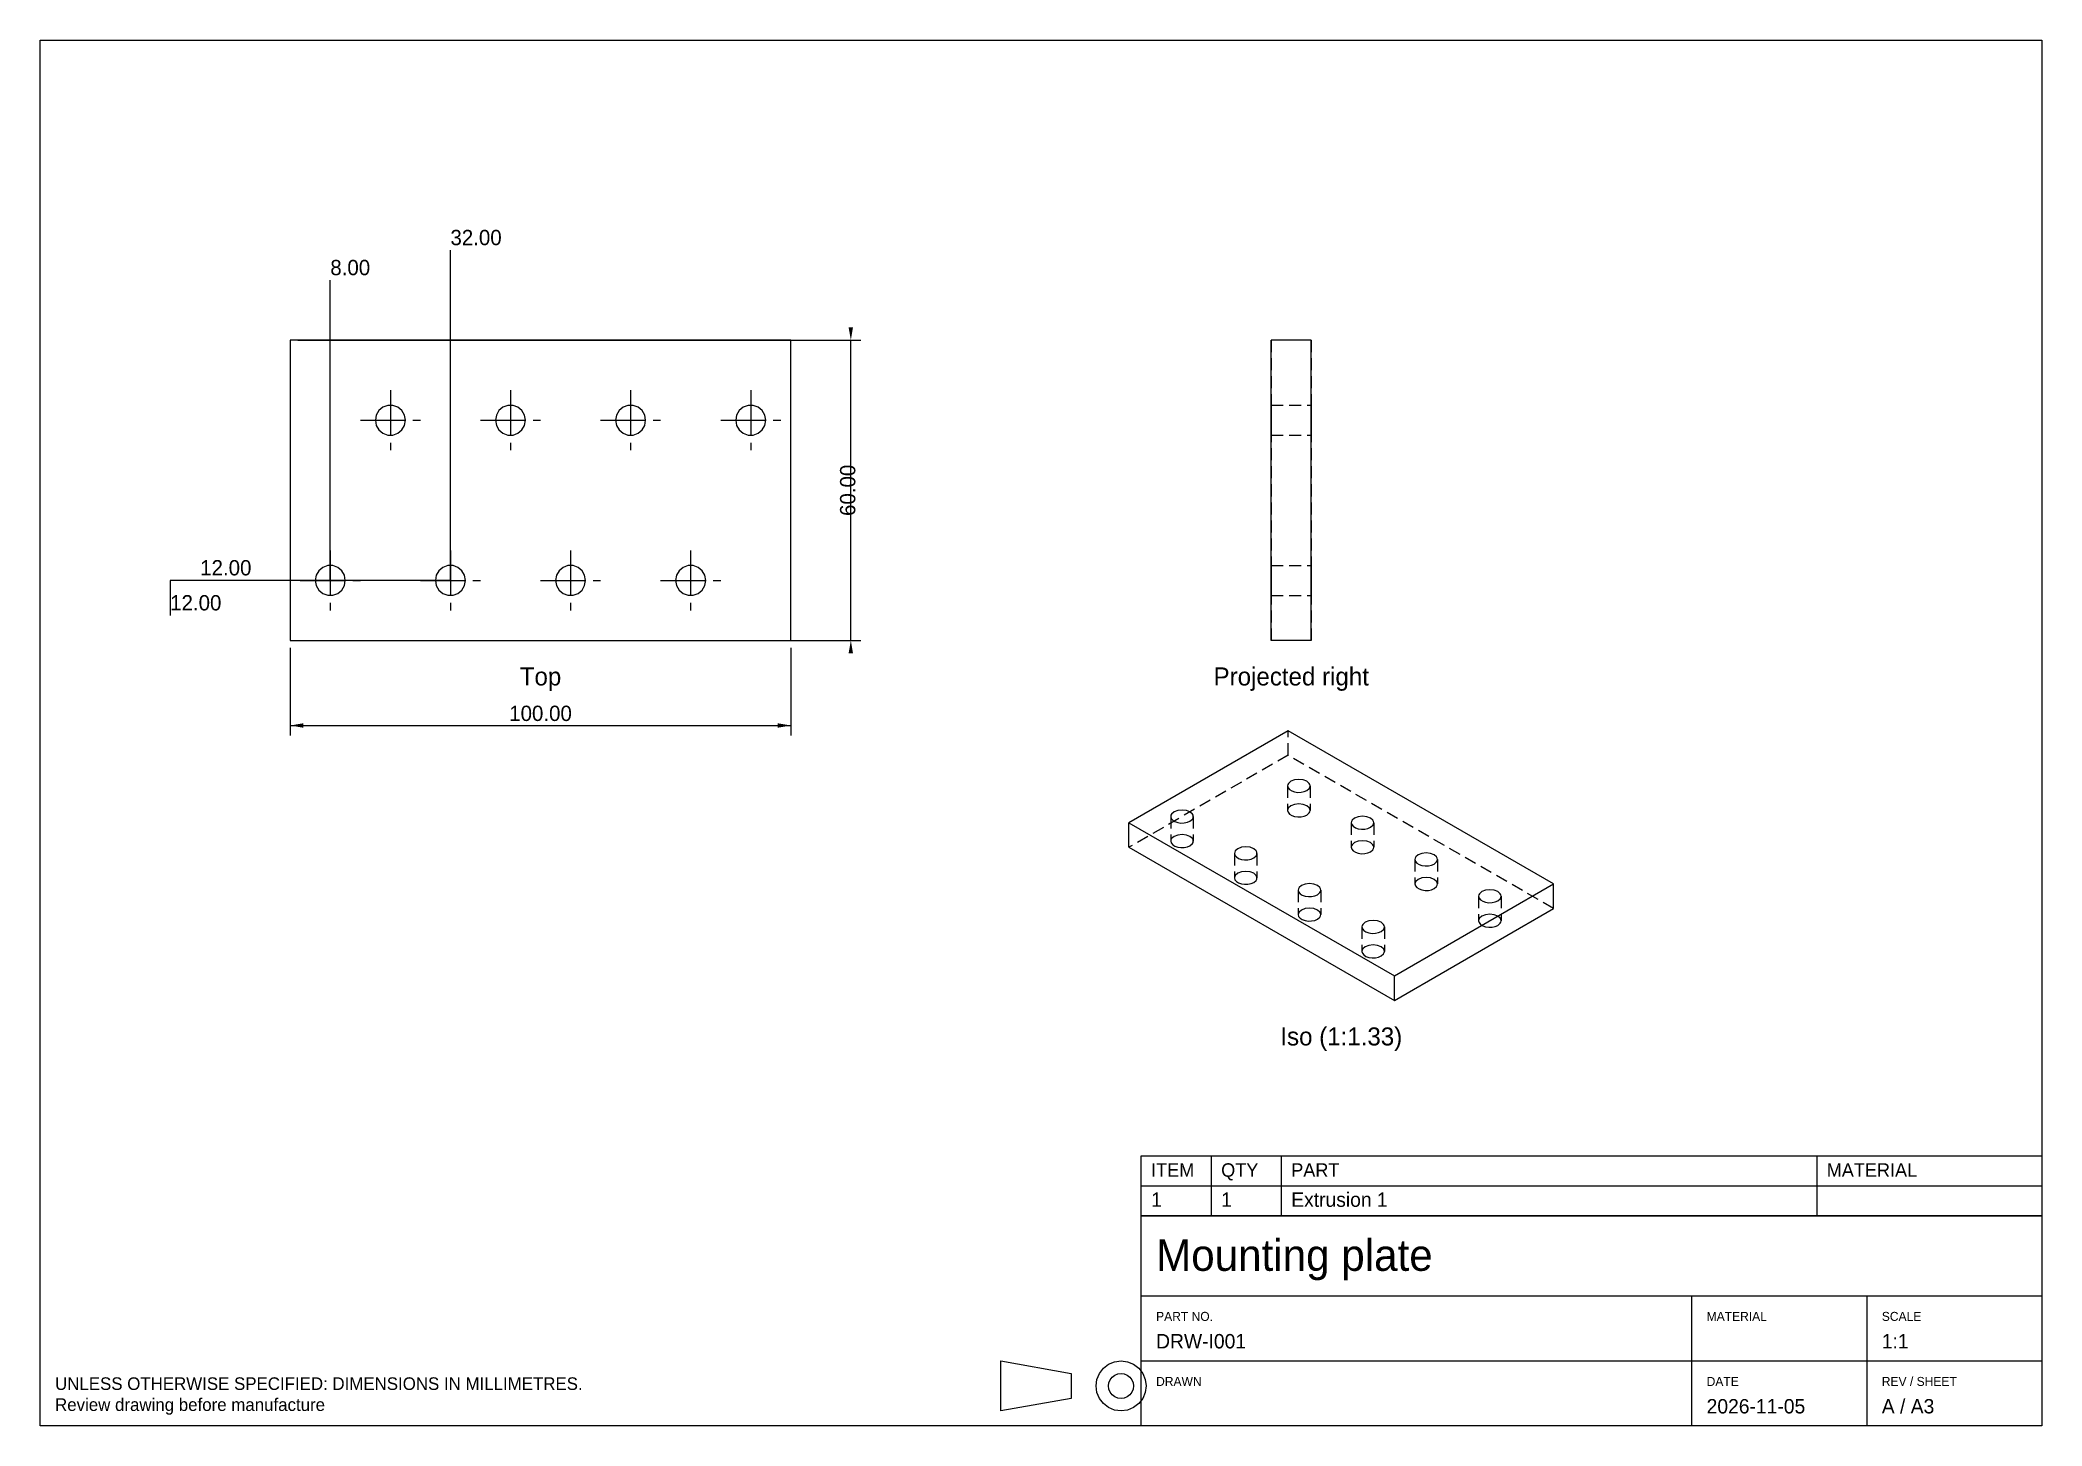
# Model space of a CAD drawing. Header units: millimetres. Extents: x 10 to 410, y 10 to 287.
import ezdxf
from ezdxf.enums import TextEntityAlignment as Align

# ---------------------------------------------------------------- set-up
doc = ezdxf.new("R2010")
doc.units = ezdxf.units.MM
doc.linetypes.add('CENTER', pattern=[13.5, 9, -1.5, 1.5, -1.5])
doc.linetypes.add('HIDDEN', pattern=[3.6, 2.4, -1.2])
for name, color, linetype in [('CENTER', 1, 'CENTER'), ('DIMENSION', 3, 'CONTINUOUS'), ('HIDDEN', 8, 'HIDDEN'), ('TEXT', 7, 'CONTINUOUS'), ('VISIBLE', 7, 'CONTINUOUS')]:
    doc.layers.add(name, color=color, linetype=linetype)

msp = doc.modelspace()

# ---------------------------------------------------------------- texts
at = {"layer": 'TEXT'}
for s, height, p in [('32.00', 3.06, (92, 246)), ('8.00', 3.06, (68, 240)), ('12.00', 3.06, (42, 180)), ('12.00', 3.06, (36, 173)), ('ITEM', 2.7, (232, 59.8)), ('QTY', 2.7, (246, 59.8)), ('PART', 2.7, (260, 59.8)), ('MATERIAL', 2.7, (367, 59.8)), ('1', 2.88, (232, 53.8)), ('1', 2.88, (246, 53.8)), ('Extrusion 1', 2.88, (260, 53.8)), ('Mounting plate', 6.3, (233, 41)), ('PART NO.', 1.8, (233, 31)), ('MATERIAL', 1.8, (343, 31)), ('SCALE', 1.8, (378, 31)), ('DRW-I001', 2.88, (233, 25.5)), ('1:1', 2.88, (378, 25.5)), ('UNLESS OTHERWISE SPECIFIED: DIMENSIONS IN MILLIMETRES.  ', 2.52, (13, 17.2)), ('DRAWN', 1.8, (233, 18)), ('DATE', 1.8, (343, 18)), ('REV / SHEET', 1.8, (378, 18)), ('Review drawing before manufacture', 2.52, (13, 13)), ('2026-11-05', 2.88, (343, 12.5)), ('A / A3', 2.88, (378, 12.5))]:
    msp.add_text(s, height=height, dxfattribs=at).set_placement(p)
msp.add_text('60.00', height=3.06, rotation=90, dxfattribs=at).set_placement((172.9, 197), align=Align.CENTER)
for s, height, p in [('Top', 3.6, (110, 158)), ('Projected right', 3.6, (260, 158)), ('100.00', 3.06, (110, 150.9)), ('Iso (1:1.33)', 3.6, (270, 86.056))]:
    msp.add_text(s, height=height, dxfattribs=at).set_placement(p, align=Align.CENTER)

# ---------------------------------------------------------------- linework, layer by layer
at = {"layer": 'CENTER'}
for p, q in [((80, 217), (80, 205)), ((104, 217), (104, 205)), ((128, 217), (128, 205)), ((152, 217), (152, 205)), ((74, 211), (86, 211)), ((98, 211), (110, 211)), ((122, 211), (134, 211)), ((146, 211), (158, 211)), ((68, 185), (68, 173)), ((92, 185), (92, 173)), ((116, 185), (116, 173)), ((140, 185), (140, 173)), ((62, 179), (74, 179)), ((86, 179), (98, 179)), ((110, 179), (122, 179)), ((134, 179), (146, 179))]:
    msp.add_line(p, q, dxfattribs=at)
at = {"layer": 'DIMENSION'}
for p, q in [((92, 179), (92, 245)), ((92, 245), (92, 245)), ((68, 179), (68, 239)), ((68, 239), (68, 239)), ((61.5, 227), (174, 227)), ((172, 167), (172, 227)), ((92, 179), (36, 179)), ((36, 179), (36, 172)), ((68, 179), (42, 179)), ((42, 179), (42, 179)), ((60, 165.5), (60, 148)), ((61.5, 167), (174, 167)), ((160, 165.5), (160, 148)), ((60, 150), (160, 150)), ((244, 64), (244, 52)), ((258, 64), (258, 52)), ((365, 64), (365, 52)), ((230, 58), (410, 58)), ((375, 36), (375, 10)), ((202, 23), (216, 20.5)), ((202, 13), (202, 23)), ((216, 20.5), (216, 15.5)), ((221.17, 19.294), (221.67, 20.5)), ((221.67, 20.5), (222.464, 21.536)), ((222.464, 21.536), (223.5, 22.33)), ((223.5, 22.33), (224.706, 22.83)), ((224.232, 19.768), (224.75, 20.165)), ((224.706, 22.83), (226, 23)), ((224.75, 20.165), (225.353, 20.415)), ((225.353, 20.415), (226, 20.5)), ((226, 23), (227.294, 22.83)), ((226, 20.5), (226.647, 20.415)), ((226.647, 20.415), (227.25, 20.165)), ((227.25, 20.165), (227.768, 19.768)), ((227.294, 22.83), (228.5, 22.33)), ((228.5, 22.33), (229.536, 21.536)), ((229.536, 21.536), (230.33, 20.5)), ((230, 23), (410, 23)), ((230.33, 20.5), (230.83, 19.294)), ((221, 18), (221.17, 19.294)), ((221.17, 16.706), (221, 18)), ((221.67, 15.5), (221.17, 16.706)), ((223.5, 18), (223.585, 18.647)), ((223.585, 17.353), (223.5, 18)), ((223.585, 18.647), (223.835, 19.25)), ((223.835, 16.75), (223.585, 17.353)), ((223.835, 19.25), (224.232, 19.768)), ((224.232, 16.232), (223.835, 16.75)), ((224.75, 15.835), (224.232, 16.232)), ((227.768, 16.232), (227.25, 15.835)), ((227.768, 19.768), (228.165, 19.25)), ((228.165, 16.75), (227.768, 16.232)), ((228.165, 19.25), (228.415, 18.647)), ((228.415, 17.353), (228.165, 16.75)), ((228.415, 18.647), (228.5, 18)), ((228.5, 18), (228.415, 17.353)), ((230.83, 16.706), (230.33, 15.5)), ((230.83, 19.294), (231, 18)), ((231, 18), (230.83, 16.706)), ((216, 15.5), (202, 13)), ((222.464, 14.464), (221.67, 15.5)), ((223.5, 13.67), (222.464, 14.464)), ((224.706, 13.17), (223.5, 13.67)), ((226, 13), (224.706, 13.17)), ((225.353, 15.585), (224.75, 15.835)), ((226, 15.5), (225.353, 15.585)), ((226.647, 15.585), (226, 15.5)), ((227.294, 13.17), (226, 13)), ((227.25, 15.835), (226.647, 15.585)), ((228.5, 13.67), (227.294, 13.17)), ((229.536, 14.464), (228.5, 13.67)), ((230.33, 15.5), (229.536, 14.464))]:
    msp.add_line(p, q, dxfattribs=at)
for points in [[(172, 227), (172.442, 229.6), (171.558, 229.6)], [(172, 167), (171.558, 164.4), (172.442, 164.4)], [(60, 150), (62.6, 149.558), (62.6, 150.442)], [(160, 150), (157.4, 150.442), (157.4, 149.558)]]:
    msp.add_solid(points, dxfattribs=at)
at = {"layer": 'HIDDEN'}
for p, q in [((60, 227), (60, 167)), ((160, 227), (60, 227)), ((160, 167), (160, 227)), ((264, 227), (256, 227)), ((256, 227), (256, 167)), ((264, 227), (264, 167)), ((77.181, 212.026), (77, 211)), ((77.702, 212.928), (77.181, 212.026)), ((78.5, 213.598), (77.702, 212.928)), ((79.479, 213.954), (78.5, 213.598)), ((80.521, 213.954), (79.479, 213.954)), ((81.5, 213.598), (80.521, 213.954)), ((82.298, 212.928), (81.5, 213.598)), ((82.819, 212.026), (82.298, 212.928)), ((83, 211), (82.819, 212.026)), ((101.181, 212.026), (101, 211)), ((101.702, 212.928), (101.181, 212.026)), ((102.5, 213.598), (101.702, 212.928)), ((103.479, 213.954), (102.5, 213.598)), ((104.521, 213.954), (103.479, 213.954)), ((105.5, 213.598), (104.521, 213.954)), ((106.298, 212.928), (105.5, 213.598)), ((106.819, 212.026), (106.298, 212.928)), ((107, 211), (106.819, 212.026)), ((125.181, 212.026), (125, 211)), ((125.702, 212.928), (125.181, 212.026)), ((126.5, 213.598), (125.702, 212.928)), ((127.479, 213.954), (126.5, 213.598)), ((128.521, 213.954), (127.479, 213.954)), ((129.5, 213.598), (128.521, 213.954)), ((130.298, 212.928), (129.5, 213.598)), ((130.819, 212.026), (130.298, 212.928)), ((131, 211), (130.819, 212.026)), ((149.181, 212.026), (149, 211)), ((149.702, 212.928), (149.181, 212.026)), ((150.5, 213.598), (149.702, 212.928)), ((151.479, 213.954), (150.5, 213.598)), ((152.521, 213.954), (151.479, 213.954)), ((153.5, 213.598), (152.521, 213.954)), ((154.298, 212.928), (153.5, 213.598)), ((154.819, 212.026), (154.298, 212.928)), ((155, 211), (154.819, 212.026)), ((256, 213.981), (256, 214)), ((256, 214), (256, 213.925)), ((256, 213.981), (256, 214)), ((256, 214), (256, 213.925)), ((256, 213.981), (256, 214)), ((256, 214), (256, 213.925)), ((256, 213.981), (256, 214)), ((256, 214), (256, 213.925)), ((256, 214), (264, 214)), ((256, 214), (264, 214)), ((256, 214), (264, 214)), ((256, 214), (264, 214)), ((256, 213.925), (256, 213.981)), ((256, 213.925), (256, 213.981)), ((256, 213.925), (256, 213.981)), ((256, 213.925), (256, 213.981)), ((256, 213.832), (256, 213.925)), ((256, 213.925), (256, 213.703)), ((256, 213.832), (256, 213.925)), ((256, 213.925), (256, 213.703)), ((256, 213.832), (256, 213.925)), ((256, 213.925), (256, 213.703)), ((256, 213.832), (256, 213.925)), ((256, 213.925), (256, 213.703)), ((256, 213.703), (256, 213.832)), ((256, 213.703), (256, 213.832)), ((256, 213.703), (256, 213.832)), ((256, 213.703), (256, 213.832)), ((256, 213.54), (256, 213.703)), ((256, 213.703), (256, 213.345)), ((256, 213.54), (256, 213.703)), ((256, 213.703), (256, 213.345)), ((256, 213.54), (256, 213.703)), ((256, 213.703), (256, 213.345)), ((256, 213.54), (256, 213.703)), ((256, 213.703), (256, 213.345)), ((256, 213.345), (256, 213.54)), ((256, 213.345), (256, 213.54)), ((256, 213.345), (256, 213.54)), ((256, 213.345), (256, 213.54)), ((256, 213.121), (256, 213.345)), ((256, 213.345), (256, 212.87)), ((256, 213.121), (256, 213.345)), ((256, 213.345), (256, 212.87)), ((256, 213.121), (256, 213.345)), ((256, 213.345), (256, 212.87)), ((256, 213.121), (256, 213.345)), ((256, 213.345), (256, 212.87)), ((256, 212.87), (256, 213.121)), ((256, 212.87), (256, 213.121)), ((256, 212.87), (256, 213.121)), ((256, 212.87), (256, 213.121)), ((256, 212.596), (256, 212.87)), ((256, 212.87), (256, 212.302)), ((256, 212.596), (256, 212.87)), ((256, 212.87), (256, 212.302)), ((256, 212.596), (256, 212.87)), ((256, 212.87), (256, 212.302)), ((256, 212.596), (256, 212.87)), ((256, 212.87), (256, 212.302)), ((256, 212.302), (256, 212.596)), ((256, 212.302), (256, 212.596)), ((256, 212.302), (256, 212.596)), ((256, 212.302), (256, 212.596)), ((256, 211.991), (256, 212.302)), ((256, 212.302), (256, 211.668)), ((256, 211.991), (256, 212.302)), ((256, 212.302), (256, 211.668)), ((256, 211.991), (256, 212.302)), ((256, 212.302), (256, 211.668)), ((256, 211.991), (256, 212.302)), ((256, 212.302), (256, 211.668)), ((264, 213.981), (264, 214)), ((264, 214), (264, 213.925)), ((264, 213.981), (264, 214)), ((264, 214), (264, 213.925)), ((264, 213.981), (264, 214)), ((264, 214), (264, 213.925)), ((264, 213.981), (264, 214)), ((264, 214), (264, 213.925)), ((264, 213.925), (264, 213.981)), ((264, 213.925), (264, 213.981)), ((264, 213.925), (264, 213.981)), ((264, 213.925), (264, 213.981)), ((264, 213.832), (264, 213.925)), ((264, 213.925), (264, 213.703)), ((264, 213.832), (264, 213.925)), ((264, 213.925), (264, 213.703)), ((264, 213.832), (264, 213.925)), ((264, 213.925), (264, 213.703)), ((264, 213.832), (264, 213.925)), ((264, 213.925), (264, 213.703)), ((264, 213.703), (264, 213.832)), ((264, 213.703), (264, 213.832)), ((264, 213.703), (264, 213.832)), ((264, 213.703), (264, 213.832)), ((264, 213.54), (264, 213.703)), ((264, 213.703), (264, 213.345)), ((264, 213.54), (264, 213.703)), ((264, 213.703), (264, 213.345)), ((264, 213.54), (264, 213.703)), ((264, 213.703), (264, 213.345)), ((264, 213.54), (264, 213.703)), ((264, 213.703), (264, 213.345)), ((264, 213.345), (264, 213.54)), ((264, 213.345), (264, 213.54)), ((264, 213.345), (264, 213.54)), ((264, 213.345), (264, 213.54)), ((264, 213.121), (264, 213.345)), ((264, 213.345), (264, 212.87)), ((264, 213.121), (264, 213.345)), ((264, 213.345), (264, 212.87)), ((264, 213.121), (264, 213.345)), ((264, 213.345), (264, 212.87)), ((264, 213.121), (264, 213.345)), ((264, 213.345), (264, 212.87)), ((264, 212.87), (264, 213.121)), ((264, 212.87), (264, 213.121)), ((264, 212.87), (264, 213.121)), ((264, 212.87), (264, 213.121)), ((264, 212.596), (264, 212.87)), ((264, 212.87), (264, 212.302)), ((264, 212.596), (264, 212.87)), ((264, 212.87), (264, 212.302)), ((264, 212.596), (264, 212.87)), ((264, 212.87), (264, 212.302)), ((264, 212.596), (264, 212.87)), ((264, 212.87), (264, 212.302)), ((264, 212.302), (264, 212.596)), ((264, 212.302), (264, 212.596)), ((264, 212.302), (264, 212.596)), ((264, 212.302), (264, 212.596)), ((264, 211.991), (264, 212.302)), ((264, 212.302), (264, 211.668)), ((264, 211.991), (264, 212.302)), ((264, 212.302), (264, 211.668)), ((264, 211.991), (264, 212.302)), ((264, 212.302), (264, 211.668)), ((264, 211.991), (264, 212.302)), ((264, 212.302), (264, 211.668)), ((77, 211), (77.181, 209.974)), ((77.181, 209.974), (77.702, 209.072)), ((77.702, 209.072), (78.5, 208.402)), ((78.5, 208.402), (79.479, 208.046)), ((79.479, 208.046), (80.521, 208.046)), ((80.521, 208.046), (81.5, 208.402)), ((81.5, 208.402), (82.298, 209.072)), ((82.298, 209.072), (82.819, 209.974)), ((82.819, 209.974), (83, 211)), ((101, 211), (101.181, 209.974)), ((101.181, 209.974), (101.702, 209.072)), ((101.702, 209.072), (102.5, 208.402)), ((102.5, 208.402), (103.479, 208.046)), ((103.479, 208.046), (104.521, 208.046)), ((104.521, 208.046), (105.5, 208.402)), ((105.5, 208.402), (106.298, 209.072)), ((106.298, 209.072), (106.819, 209.974)), ((106.819, 209.974), (107, 211)), ((125, 211), (125.181, 209.974)), ((125.181, 209.974), (125.702, 209.072)), ((125.702, 209.072), (126.5, 208.402)), ((126.5, 208.402), (127.479, 208.046)), ((127.479, 208.046), (128.521, 208.046)), ((128.521, 208.046), (129.5, 208.402)), ((129.5, 208.402), (130.298, 209.072)), ((130.298, 209.072), (130.819, 209.974)), ((130.819, 209.974), (131, 211)), ((149, 211), (149.181, 209.974)), ((149.181, 209.974), (149.702, 209.072)), ((149.702, 209.072), (150.5, 208.402)), ((150.5, 208.402), (151.479, 208.046)), ((151.479, 208.046), (152.521, 208.046)), ((152.521, 208.046), (153.5, 208.402)), ((153.5, 208.402), (154.298, 209.072)), ((154.298, 209.072), (154.819, 209.974)), ((154.819, 209.974), (155, 211)), ((256, 211.668), (256, 211.991)), ((256, 211.668), (256, 211.991)), ((256, 211.668), (256, 211.991)), ((256, 211.668), (256, 211.991)), ((256, 211.336), (256, 211.668)), ((256, 211.668), (256, 211)), ((256, 211.336), (256, 211.668)), ((256, 211.668), (256, 211)), ((256, 211.336), (256, 211.668)), ((256, 211.668), (256, 211)), ((256, 211.336), (256, 211.668)), ((256, 211.668), (256, 211)), ((256, 211), (256, 211.336)), ((256, 211), (256, 211.336)), ((256, 211), (256, 211.336)), ((256, 211), (256, 211.336)), ((256, 211), (256, 210.332)), ((256, 210.664), (256, 211)), ((256, 211), (256, 210.332)), ((256, 210.664), (256, 211)), ((256, 211), (256, 210.332)), ((256, 210.664), (256, 211)), ((256, 211), (256, 210.332)), ((256, 210.664), (256, 211)), ((256, 210.332), (256, 210.664)), ((256, 210.332), (256, 210.664)), ((256, 210.332), (256, 210.664)), ((256, 210.332), (256, 210.664)), ((256, 210.332), (256, 209.698)), ((256, 210.009), (256, 210.332)), ((256, 210.332), (256, 209.698)), ((256, 210.009), (256, 210.332)), ((256, 210.332), (256, 209.698)), ((256, 210.009), (256, 210.332)), ((256, 210.332), (256, 209.698)), ((256, 210.009), (256, 210.332)), ((256, 209.698), (256, 210.009)), ((256, 209.698), (256, 210.009)), ((256, 209.698), (256, 210.009)), ((256, 209.698), (256, 210.009)), ((256, 209.698), (256, 209.13)), ((256, 209.404), (256, 209.698)), ((256, 209.698), (256, 209.13)), ((256, 209.404), (256, 209.698)), ((256, 209.698), (256, 209.13)), ((256, 209.404), (256, 209.698)), ((256, 209.698), (256, 209.13)), ((256, 209.404), (256, 209.698)), ((256, 209.13), (256, 209.404)), ((256, 209.13), (256, 209.404)), ((256, 209.13), (256, 209.404)), ((256, 209.13), (256, 209.404)), ((256, 209.13), (256, 208.655)), ((256, 208.879), (256, 209.13)), ((256, 209.13), (256, 208.655)), ((256, 208.879), (256, 209.13)), ((256, 209.13), (256, 208.655)), ((256, 208.879), (256, 209.13)), ((256, 209.13), (256, 208.655)), ((256, 208.879), (256, 209.13)), ((256, 208.655), (256, 208.879)), ((256, 208.655), (256, 208.879)), ((256, 208.655), (256, 208.879)), ((256, 208.655), (256, 208.879)), ((256, 208.655), (256, 208.297)), ((256, 208.46), (256, 208.655)), ((256, 208.655), (256, 208.297)), ((256, 208.46), (256, 208.655)), ((256, 208.655), (256, 208.297)), ((256, 208.46), (256, 208.655)), ((256, 208.655), (256, 208.297)), ((256, 208.46), (256, 208.655)), ((256, 208.297), (256, 208.46)), ((256, 208.297), (256, 208.46)), ((256, 208.297), (256, 208.46)), ((256, 208.297), (256, 208.46)), ((256, 208.297), (256, 208.075)), ((256, 208.168), (256, 208.297)), ((256, 208.297), (256, 208.075)), ((256, 208.168), (256, 208.297)), ((256, 208.297), (256, 208.075)), ((256, 208.168), (256, 208.297)), ((256, 208.297), (256, 208.075)), ((256, 208.168), (256, 208.297)), ((256, 208.075), (256, 208.168)), ((256, 208.075), (256, 208.168)), ((256, 208.075), (256, 208.168)), ((256, 208.075), (256, 208.168)), ((256, 208.075), (256, 208)), ((256, 208.019), (256, 208.075)), ((256, 208.075), (256, 208)), ((256, 208.019), (256, 208.075)), ((256, 208.075), (256, 208)), ((256, 208.019), (256, 208.075)), ((256, 208.075), (256, 208)), ((256, 208.019), (256, 208.075)), ((256, 208), (256, 208.019)), ((256, 208), (256, 208.019)), ((256, 208), (256, 208.019)), ((256, 208), (256, 208.019)), ((256, 208), (264, 208)), ((256, 208), (264, 208)), ((256, 208), (264, 208)), ((256, 208), (264, 208)), ((264, 211.668), (264, 211.991)), ((264, 211.668), (264, 211.991)), ((264, 211.668), (264, 211.991)), ((264, 211.668), (264, 211.991)), ((264, 211.336), (264, 211.668)), ((264, 211.668), (264, 211)), ((264, 211.336), (264, 211.668)), ((264, 211.668), (264, 211)), ((264, 211.336), (264, 211.668)), ((264, 211.668), (264, 211)), ((264, 211.336), (264, 211.668)), ((264, 211.668), (264, 211)), ((264, 211), (264, 211.336)), ((264, 211), (264, 211.336)), ((264, 211), (264, 211.336)), ((264, 211), (264, 211.336)), ((264, 211), (264, 210.332)), ((264, 210.664), (264, 211)), ((264, 211), (264, 210.332)), ((264, 210.664), (264, 211)), ((264, 211), (264, 210.332)), ((264, 210.664), (264, 211)), ((264, 211), (264, 210.332)), ((264, 210.664), (264, 211)), ((264, 210.332), (264, 210.664)), ((264, 210.332), (264, 210.664)), ((264, 210.332), (264, 210.664)), ((264, 210.332), (264, 210.664)), ((264, 210.332), (264, 209.698)), ((264, 210.009), (264, 210.332)), ((264, 210.332), (264, 209.698)), ((264, 210.009), (264, 210.332)), ((264, 210.332), (264, 209.698)), ((264, 210.009), (264, 210.332)), ((264, 210.332), (264, 209.698)), ((264, 210.009), (264, 210.332)), ((264, 209.698), (264, 210.009)), ((264, 209.698), (264, 210.009)), ((264, 209.698), (264, 210.009)), ((264, 209.698), (264, 210.009)), ((264, 209.698), (264, 209.13)), ((264, 209.404), (264, 209.698)), ((264, 209.698), (264, 209.13)), ((264, 209.404), (264, 209.698)), ((264, 209.698), (264, 209.13)), ((264, 209.404), (264, 209.698)), ((264, 209.698), (264, 209.13)), ((264, 209.404), (264, 209.698)), ((264, 209.13), (264, 209.404)), ((264, 209.13), (264, 209.404)), ((264, 209.13), (264, 209.404)), ((264, 209.13), (264, 209.404)), ((264, 209.13), (264, 208.655)), ((264, 208.879), (264, 209.13)), ((264, 209.13), (264, 208.655)), ((264, 208.879), (264, 209.13)), ((264, 209.13), (264, 208.655)), ((264, 208.879), (264, 209.13)), ((264, 209.13), (264, 208.655)), ((264, 208.879), (264, 209.13)), ((264, 208.655), (264, 208.879)), ((264, 208.655), (264, 208.879)), ((264, 208.655), (264, 208.879)), ((264, 208.655), (264, 208.879)), ((264, 208.655), (264, 208.297)), ((264, 208.46), (264, 208.655)), ((264, 208.655), (264, 208.297)), ((264, 208.46), (264, 208.655)), ((264, 208.655), (264, 208.297)), ((264, 208.46), (264, 208.655)), ((264, 208.655), (264, 208.297)), ((264, 208.46), (264, 208.655)), ((264, 208.297), (264, 208.46)), ((264, 208.297), (264, 208.46)), ((264, 208.297), (264, 208.46)), ((264, 208.297), (264, 208.46)), ((264, 208.297), (264, 208.075)), ((264, 208.168), (264, 208.297)), ((264, 208.297), (264, 208.075)), ((264, 208.168), (264, 208.297)), ((264, 208.297), (264, 208.075)), ((264, 208.168), (264, 208.297)), ((264, 208.297), (264, 208.075)), ((264, 208.168), (264, 208.297)), ((264, 208.075), (264, 208.168)), ((264, 208.075), (264, 208.168)), ((264, 208.075), (264, 208.168)), ((264, 208.075), (264, 208.168)), ((264, 208.075), (264, 208)), ((264, 208.019), (264, 208.075)), ((264, 208.075), (264, 208)), ((264, 208.019), (264, 208.075)), ((264, 208.075), (264, 208)), ((264, 208.019), (264, 208.075)), ((264, 208.075), (264, 208)), ((264, 208.019), (264, 208.075)), ((264, 208), (264, 208.019)), ((264, 208), (264, 208.019)), ((264, 208), (264, 208.019)), ((264, 208), (264, 208.019)), ((65.181, 180.026), (65, 179)), ((65.702, 180.928), (65.181, 180.026)), ((66.5, 181.598), (65.702, 180.928)), ((67.479, 181.954), (66.5, 181.598)), ((68.521, 181.954), (67.479, 181.954)), ((69.5, 181.598), (68.521, 181.954)), ((70.298, 180.928), (69.5, 181.598)), ((70.819, 180.026), (70.298, 180.928)), ((71, 179), (70.819, 180.026)), ((89.181, 180.026), (89, 179)), ((89.702, 180.928), (89.181, 180.026)), ((90.5, 181.598), (89.702, 180.928)), ((91.479, 181.954), (90.5, 181.598)), ((92.521, 181.954), (91.479, 181.954)), ((93.5, 181.598), (92.521, 181.954)), ((94.298, 180.928), (93.5, 181.598)), ((94.819, 180.026), (94.298, 180.928)), ((95, 179), (94.819, 180.026)), ((113.181, 180.026), (113, 179)), ((113.702, 180.928), (113.181, 180.026)), ((114.5, 181.598), (113.702, 180.928)), ((115.479, 181.954), (114.5, 181.598)), ((116.521, 181.954), (115.479, 181.954)), ((117.5, 181.598), (116.521, 181.954)), ((118.298, 180.928), (117.5, 181.598)), ((118.819, 180.026), (118.298, 180.928)), ((119, 179), (118.819, 180.026)), ((137.181, 180.026), (137, 179)), ((137.702, 180.928), (137.181, 180.026)), ((138.5, 181.598), (137.702, 180.928)), ((139.479, 181.954), (138.5, 181.598)), ((140.521, 181.954), (139.479, 181.954)), ((141.5, 181.598), (140.521, 181.954)), ((142.298, 180.928), (141.5, 181.598)), ((142.819, 180.026), (142.298, 180.928)), ((143, 179), (142.819, 180.026)), ((256, 181.981), (256, 182)), ((256, 182), (256, 181.925)), ((256, 181.981), (256, 182)), ((256, 182), (256, 181.925)), ((256, 181.981), (256, 182)), ((256, 182), (256, 181.925)), ((256, 181.981), (256, 182)), ((256, 182), (256, 181.925)), ((256, 182), (264, 182)), ((256, 182), (264, 182)), ((256, 182), (264, 182)), ((256, 182), (264, 182)), ((256, 181.925), (256, 181.981)), ((256, 181.925), (256, 181.981)), ((256, 181.925), (256, 181.981)), ((256, 181.925), (256, 181.981)), ((256, 181.832), (256, 181.925)), ((256, 181.925), (256, 181.703)), ((256, 181.832), (256, 181.925)), ((256, 181.925), (256, 181.703)), ((256, 181.832), (256, 181.925)), ((256, 181.925), (256, 181.703)), ((256, 181.832), (256, 181.925)), ((256, 181.925), (256, 181.703)), ((256, 181.703), (256, 181.832)), ((256, 181.703), (256, 181.832)), ((256, 181.703), (256, 181.832)), ((256, 181.703), (256, 181.832)), ((256, 181.54), (256, 181.703)), ((256, 181.703), (256, 181.345)), ((256, 181.54), (256, 181.703)), ((256, 181.703), (256, 181.345)), ((256, 181.54), (256, 181.703)), ((256, 181.703), (256, 181.345)), ((256, 181.54), (256, 181.703)), ((256, 181.703), (256, 181.345)), ((256, 181.345), (256, 181.54)), ((256, 181.345), (256, 181.54)), ((256, 181.345), (256, 181.54)), ((256, 181.345), (256, 181.54)), ((256, 181.121), (256, 181.345)), ((256, 181.345), (256, 180.87)), ((256, 181.121), (256, 181.345)), ((256, 181.345), (256, 180.87)), ((256, 181.121), (256, 181.345)), ((256, 181.345), (256, 180.87)), ((256, 181.121), (256, 181.345)), ((256, 181.345), (256, 180.87)), ((256, 180.87), (256, 181.121)), ((256, 180.87), (256, 181.121)), ((256, 180.87), (256, 181.121)), ((256, 180.87), (256, 181.121)), ((256, 180.596), (256, 180.87)), ((256, 180.87), (256, 180.302)), ((256, 180.596), (256, 180.87)), ((256, 180.87), (256, 180.302)), ((256, 180.596), (256, 180.87)), ((256, 180.87), (256, 180.302)), ((256, 180.596), (256, 180.87)), ((256, 180.87), (256, 180.302)), ((256, 180.302), (256, 180.596)), ((256, 180.302), (256, 180.596)), ((256, 180.302), (256, 180.596)), ((256, 180.302), (256, 180.596)), ((256, 179.991), (256, 180.302)), ((256, 180.302), (256, 179.668)), ((256, 179.991), (256, 180.302)), ((256, 180.302), (256, 179.668)), ((256, 179.991), (256, 180.302)), ((256, 180.302), (256, 179.668)), ((256, 179.991), (256, 180.302)), ((256, 180.302), (256, 179.668)), ((264, 181.981), (264, 182)), ((264, 182), (264, 181.925)), ((264, 181.981), (264, 182)), ((264, 182), (264, 181.925)), ((264, 181.981), (264, 182)), ((264, 182), (264, 181.925)), ((264, 181.981), (264, 182)), ((264, 182), (264, 181.925)), ((264, 181.925), (264, 181.981)), ((264, 181.925), (264, 181.981)), ((264, 181.925), (264, 181.981)), ((264, 181.925), (264, 181.981)), ((264, 181.832), (264, 181.925)), ((264, 181.925), (264, 181.703)), ((264, 181.832), (264, 181.925)), ((264, 181.925), (264, 181.703)), ((264, 181.832), (264, 181.925)), ((264, 181.925), (264, 181.703)), ((264, 181.832), (264, 181.925)), ((264, 181.925), (264, 181.703)), ((264, 181.703), (264, 181.832)), ((264, 181.703), (264, 181.832)), ((264, 181.703), (264, 181.832)), ((264, 181.703), (264, 181.832)), ((264, 181.54), (264, 181.703)), ((264, 181.703), (264, 181.345)), ((264, 181.54), (264, 181.703)), ((264, 181.703), (264, 181.345)), ((264, 181.54), (264, 181.703)), ((264, 181.703), (264, 181.345)), ((264, 181.54), (264, 181.703)), ((264, 181.703), (264, 181.345)), ((264, 181.345), (264, 181.54)), ((264, 181.345), (264, 181.54)), ((264, 181.345), (264, 181.54)), ((264, 181.345), (264, 181.54)), ((264, 181.121), (264, 181.345)), ((264, 181.345), (264, 180.87)), ((264, 181.121), (264, 181.345)), ((264, 181.345), (264, 180.87)), ((264, 181.121), (264, 181.345)), ((264, 181.345), (264, 180.87)), ((264, 181.121), (264, 181.345)), ((264, 181.345), (264, 180.87)), ((264, 180.87), (264, 181.121)), ((264, 180.87), (264, 181.121)), ((264, 180.87), (264, 181.121)), ((264, 180.87), (264, 181.121)), ((264, 180.596), (264, 180.87)), ((264, 180.87), (264, 180.302)), ((264, 180.596), (264, 180.87)), ((264, 180.87), (264, 180.302)), ((264, 180.596), (264, 180.87)), ((264, 180.87), (264, 180.302)), ((264, 180.596), (264, 180.87)), ((264, 180.87), (264, 180.302)), ((264, 180.302), (264, 180.596)), ((264, 180.302), (264, 180.596)), ((264, 180.302), (264, 180.596)), ((264, 180.302), (264, 180.596)), ((264, 179.991), (264, 180.302)), ((264, 180.302), (264, 179.668)), ((264, 179.991), (264, 180.302)), ((264, 180.302), (264, 179.668)), ((264, 179.991), (264, 180.302)), ((264, 180.302), (264, 179.668)), ((264, 179.991), (264, 180.302)), ((264, 180.302), (264, 179.668)), ((65, 179), (65.181, 177.974)), ((65.181, 177.974), (65.702, 177.072)), ((65.702, 177.072), (66.5, 176.402)), ((66.5, 176.402), (67.479, 176.046)), ((67.479, 176.046), (68.521, 176.046)), ((68.521, 176.046), (69.5, 176.402)), ((69.5, 176.402), (70.298, 177.072)), ((70.298, 177.072), (70.819, 177.974)), ((70.819, 177.974), (71, 179)), ((89, 179), (89.181, 177.974)), ((89.181, 177.974), (89.702, 177.072)), ((89.702, 177.072), (90.5, 176.402)), ((90.5, 176.402), (91.479, 176.046)), ((91.479, 176.046), (92.521, 176.046)), ((92.521, 176.046), (93.5, 176.402)), ((93.5, 176.402), (94.298, 177.072)), ((94.298, 177.072), (94.819, 177.974)), ((94.819, 177.974), (95, 179)), ((113, 179), (113.181, 177.974)), ((113.181, 177.974), (113.702, 177.072)), ((113.702, 177.072), (114.5, 176.402)), ((114.5, 176.402), (115.479, 176.046)), ((115.479, 176.046), (116.521, 176.046)), ((116.521, 176.046), (117.5, 176.402)), ((117.5, 176.402), (118.298, 177.072)), ((118.298, 177.072), (118.819, 177.974)), ((118.819, 177.974), (119, 179)), ((137, 179), (137.181, 177.974)), ((137.181, 177.974), (137.702, 177.072)), ((137.702, 177.072), (138.5, 176.402)), ((138.5, 176.402), (139.479, 176.046)), ((139.479, 176.046), (140.521, 176.046)), ((140.521, 176.046), (141.5, 176.402)), ((141.5, 176.402), (142.298, 177.072)), ((142.298, 177.072), (142.819, 177.974)), ((142.819, 177.974), (143, 179)), ((256, 179.668), (256, 179.991)), ((256, 179.668), (256, 179.991)), ((256, 179.668), (256, 179.991)), ((256, 179.668), (256, 179.991)), ((256, 179.336), (256, 179.668)), ((256, 179.668), (256, 179)), ((256, 179.336), (256, 179.668)), ((256, 179.668), (256, 179)), ((256, 179.336), (256, 179.668)), ((256, 179.668), (256, 179)), ((256, 179.336), (256, 179.668)), ((256, 179.668), (256, 179)), ((256, 179), (256, 179.336)), ((256, 179), (256, 179.336)), ((256, 179), (256, 179.336)), ((256, 179), (256, 179.336)), ((256, 179), (256, 178.332)), ((256, 178.664), (256, 179)), ((256, 179), (256, 178.332)), ((256, 178.664), (256, 179)), ((256, 179), (256, 178.332)), ((256, 178.664), (256, 179)), ((256, 179), (256, 178.332)), ((256, 178.664), (256, 179)), ((256, 178.332), (256, 178.664)), ((256, 178.332), (256, 178.664)), ((256, 178.332), (256, 178.664)), ((256, 178.332), (256, 178.664)), ((256, 178.332), (256, 177.698)), ((256, 178.009), (256, 178.332)), ((256, 178.332), (256, 177.698)), ((256, 178.009), (256, 178.332)), ((256, 178.332), (256, 177.698)), ((256, 178.009), (256, 178.332)), ((256, 178.332), (256, 177.698)), ((256, 178.009), (256, 178.332)), ((256, 177.698), (256, 178.009)), ((256, 177.698), (256, 178.009)), ((256, 177.698), (256, 178.009)), ((256, 177.698), (256, 178.009)), ((256, 177.698), (256, 177.13)), ((256, 177.404), (256, 177.698)), ((256, 177.698), (256, 177.13)), ((256, 177.404), (256, 177.698)), ((256, 177.698), (256, 177.13)), ((256, 177.404), (256, 177.698)), ((256, 177.698), (256, 177.13)), ((256, 177.404), (256, 177.698)), ((256, 177.13), (256, 177.404)), ((256, 177.13), (256, 177.404)), ((256, 177.13), (256, 177.404)), ((256, 177.13), (256, 177.404)), ((256, 177.13), (256, 176.655)), ((256, 176.879), (256, 177.13)), ((256, 177.13), (256, 176.655)), ((256, 176.879), (256, 177.13)), ((256, 177.13), (256, 176.655)), ((256, 176.879), (256, 177.13)), ((256, 177.13), (256, 176.655)), ((256, 176.879), (256, 177.13)), ((256, 176.655), (256, 176.879)), ((256, 176.655), (256, 176.879)), ((256, 176.655), (256, 176.879)), ((256, 176.655), (256, 176.879)), ((256, 176.655), (256, 176.297)), ((256, 176.46), (256, 176.655)), ((256, 176.655), (256, 176.297)), ((256, 176.46), (256, 176.655)), ((256, 176.655), (256, 176.297)), ((256, 176.46), (256, 176.655)), ((256, 176.655), (256, 176.297)), ((256, 176.46), (256, 176.655)), ((256, 176.297), (256, 176.46)), ((256, 176.297), (256, 176.46)), ((256, 176.297), (256, 176.46)), ((256, 176.297), (256, 176.46)), ((256, 176.297), (256, 176.075)), ((256, 176.168), (256, 176.297)), ((256, 176.297), (256, 176.075)), ((256, 176.168), (256, 176.297)), ((256, 176.297), (256, 176.075)), ((256, 176.168), (256, 176.297)), ((256, 176.297), (256, 176.075)), ((256, 176.168), (256, 176.297)), ((256, 176.075), (256, 176.168)), ((256, 176.075), (256, 176.168)), ((256, 176.075), (256, 176.168)), ((256, 176.075), (256, 176.168)), ((256, 176.075), (256, 176)), ((256, 176.019), (256, 176.075)), ((256, 176.075), (256, 176)), ((256, 176.019), (256, 176.075)), ((256, 176.075), (256, 176)), ((256, 176.019), (256, 176.075)), ((256, 176.075), (256, 176)), ((256, 176.019), (256, 176.075)), ((256, 176), (256, 176.019)), ((256, 176), (256, 176.019)), ((256, 176), (256, 176.019)), ((256, 176), (256, 176.019)), ((256, 176), (264, 176)), ((256, 176), (264, 176)), ((256, 176), (264, 176)), ((256, 176), (264, 176)), ((264, 179.668), (264, 179.991)), ((264, 179.668), (264, 179.991)), ((264, 179.668), (264, 179.991)), ((264, 179.668), (264, 179.991)), ((264, 179.336), (264, 179.668)), ((264, 179.668), (264, 179)), ((264, 179.336), (264, 179.668)), ((264, 179.668), (264, 179)), ((264, 179.336), (264, 179.668)), ((264, 179.668), (264, 179)), ((264, 179.336), (264, 179.668)), ((264, 179.668), (264, 179)), ((264, 179), (264, 179.336)), ((264, 179), (264, 179.336)), ((264, 179), (264, 179.336)), ((264, 179), (264, 179.336)), ((264, 179), (264, 178.332)), ((264, 178.664), (264, 179)), ((264, 179), (264, 178.332)), ((264, 178.664), (264, 179)), ((264, 179), (264, 178.332)), ((264, 178.664), (264, 179)), ((264, 179), (264, 178.332)), ((264, 178.664), (264, 179)), ((264, 178.332), (264, 178.664)), ((264, 178.332), (264, 178.664)), ((264, 178.332), (264, 178.664)), ((264, 178.332), (264, 178.664)), ((264, 178.332), (264, 177.698)), ((264, 178.009), (264, 178.332)), ((264, 178.332), (264, 177.698)), ((264, 178.009), (264, 178.332)), ((264, 178.332), (264, 177.698)), ((264, 178.009), (264, 178.332)), ((264, 178.332), (264, 177.698)), ((264, 178.009), (264, 178.332)), ((264, 177.698), (264, 178.009)), ((264, 177.698), (264, 178.009)), ((264, 177.698), (264, 178.009)), ((264, 177.698), (264, 178.009)), ((264, 177.698), (264, 177.13)), ((264, 177.404), (264, 177.698)), ((264, 177.698), (264, 177.13)), ((264, 177.404), (264, 177.698)), ((264, 177.698), (264, 177.13)), ((264, 177.404), (264, 177.698)), ((264, 177.698), (264, 177.13)), ((264, 177.404), (264, 177.698)), ((264, 177.13), (264, 177.404)), ((264, 177.13), (264, 177.404)), ((264, 177.13), (264, 177.404)), ((264, 177.13), (264, 177.404)), ((264, 177.13), (264, 176.655)), ((264, 176.879), (264, 177.13)), ((264, 177.13), (264, 176.655)), ((264, 176.879), (264, 177.13)), ((264, 177.13), (264, 176.655)), ((264, 176.879), (264, 177.13)), ((264, 177.13), (264, 176.655)), ((264, 176.879), (264, 177.13)), ((264, 176.655), (264, 176.879)), ((264, 176.655), (264, 176.879)), ((264, 176.655), (264, 176.879)), ((264, 176.655), (264, 176.879)), ((264, 176.655), (264, 176.297)), ((264, 176.46), (264, 176.655)), ((264, 176.655), (264, 176.297)), ((264, 176.46), (264, 176.655)), ((264, 176.655), (264, 176.297)), ((264, 176.46), (264, 176.655)), ((264, 176.655), (264, 176.297)), ((264, 176.46), (264, 176.655)), ((264, 176.297), (264, 176.46)), ((264, 176.297), (264, 176.46)), ((264, 176.297), (264, 176.46)), ((264, 176.297), (264, 176.46)), ((264, 176.297), (264, 176.075)), ((264, 176.168), (264, 176.297)), ((264, 176.297), (264, 176.075)), ((264, 176.168), (264, 176.297)), ((264, 176.297), (264, 176.075)), ((264, 176.168), (264, 176.297)), ((264, 176.297), (264, 176.075)), ((264, 176.168), (264, 176.297)), ((264, 176.075), (264, 176.168)), ((264, 176.075), (264, 176.168)), ((264, 176.075), (264, 176.168)), ((264, 176.075), (264, 176.168)), ((264, 176.075), (264, 176)), ((264, 176.019), (264, 176.075)), ((264, 176.075), (264, 176)), ((264, 176.019), (264, 176.075)), ((264, 176.075), (264, 176)), ((264, 176.019), (264, 176.075)), ((264, 176.075), (264, 176)), ((264, 176.019), (264, 176.075)), ((264, 176), (264, 176.019)), ((264, 176), (264, 176.019)), ((264, 176), (264, 176.019)), ((264, 176), (264, 176.019)), ((60, 167), (160, 167)), ((264, 167), (256, 167)), ((259.393, 144.045), (259.393, 148.944)), ((259.393, 144.045), (227.574, 125.674)), ((312.426, 113.427), (259.393, 144.045)), ((259.265, 137.922), (259.265, 133.023)), ((263.765, 137.922), (263.765, 133.023)), ((259.308, 133.276), (259.265, 133.023)), ((259.265, 133.023), (259.362, 132.646)), ((259.436, 133.52), (259.308, 133.276)), ((259.362, 132.646), (259.644, 132.301)), ((259.924, 133.941), (259.436, 133.52)), ((259.644, 132.301), (260.087, 132.019)), ((260.654, 134.223), (259.924, 133.941)), ((260.087, 132.019), (260.654, 131.823)), ((261.515, 134.322), (260.654, 134.223)), ((262.376, 134.223), (261.515, 134.322)), ((263.106, 133.941), (262.376, 134.223)), ((262.575, 131.877), (263.106, 132.104)), ((263.593, 133.52), (263.106, 133.941)), ((263.106, 132.104), (263.593, 132.526)), ((263.721, 133.276), (263.593, 133.52)), ((263.593, 132.526), (263.721, 132.769)), ((263.765, 133.023), (263.721, 133.276)), ((263.721, 132.769), (263.765, 133.023)), ((235.93, 131.798), (235.93, 126.899)), ((237.319, 128.099), (236.589, 127.818)), ((238.18, 128.198), (237.319, 128.099)), ((239.041, 128.099), (238.18, 128.198)), ((239.771, 127.818), (239.041, 128.099)), ((240.43, 131.798), (240.43, 126.899)), ((260.654, 131.823), (261.294, 131.73)), ((261.294, 131.73), (261.954, 131.749)), ((261.954, 131.749), (262.575, 131.877)), ((271.993, 130.573), (271.993, 125.674)), ((276.493, 130.573), (276.493, 125.674)), ((235.973, 127.152), (235.93, 126.899)), ((235.93, 126.899), (236.027, 126.522)), ((236.101, 127.396), (235.973, 127.152)), ((236.027, 126.522), (236.309, 126.177)), ((236.589, 127.818), (236.101, 127.396)), ((236.309, 126.177), (236.753, 125.895)), ((236.753, 125.895), (237.319, 125.699)), ((237.319, 125.699), (237.96, 125.606)), ((237.96, 125.606), (238.619, 125.625)), ((238.619, 125.625), (239.241, 125.753)), ((239.241, 125.753), (239.771, 125.98)), ((240.259, 127.396), (239.771, 127.818)), ((239.771, 125.98), (240.259, 126.402)), ((240.387, 127.152), (240.259, 127.396)), ((240.259, 126.402), (240.387, 126.646)), ((240.43, 126.899), (240.387, 127.152)), ((240.387, 126.646), (240.43, 126.899)), ((248.658, 124.449), (248.658, 119.551)), ((253.158, 124.449), (253.158, 119.551)), ((272.036, 125.928), (271.993, 125.674)), ((271.993, 125.674), (272.09, 125.297)), ((272.164, 126.171), (272.036, 125.928)), ((272.09, 125.297), (272.372, 124.953)), ((272.652, 126.593), (272.164, 126.171)), ((272.372, 124.953), (272.815, 124.67)), ((273.382, 126.874), (272.652, 126.593)), ((272.815, 124.67), (273.382, 124.474)), ((274.243, 126.973), (273.382, 126.874)), ((273.382, 124.474), (274.022, 124.381)), ((274.022, 124.381), (274.682, 124.4)), ((275.104, 126.874), (274.243, 126.973)), ((274.682, 124.4), (275.303, 124.529)), ((275.834, 126.593), (275.104, 126.874)), ((275.303, 124.529), (275.834, 124.756)), ((276.321, 126.171), (275.834, 126.593)), ((275.834, 124.756), (276.321, 125.177)), ((276.449, 125.928), (276.321, 126.171)), ((276.321, 125.177), (276.449, 125.421)), ((276.493, 125.674), (276.449, 125.928)), ((276.449, 125.421), (276.493, 125.674)), ((248.829, 120.048), (248.701, 119.804)), ((249.317, 120.469), (248.829, 120.048)), ((250.047, 120.751), (249.317, 120.469)), ((250.908, 120.85), (250.047, 120.751)), ((251.769, 120.751), (250.908, 120.85)), ((252.499, 120.469), (251.769, 120.751)), ((252.987, 120.048), (252.499, 120.469)), ((253.115, 119.804), (252.987, 120.048)), ((284.721, 123.225), (284.721, 118.326)), ((289.221, 123.225), (289.221, 118.326)), ((248.701, 119.804), (248.658, 119.551)), ((248.658, 119.551), (248.755, 119.173)), ((248.755, 119.173), (249.037, 118.829)), ((249.037, 118.829), (249.481, 118.546)), ((249.481, 118.546), (250.047, 118.35)), ((250.047, 118.35), (250.688, 118.258)), ((250.688, 118.258), (251.347, 118.276)), ((251.347, 118.276), (251.969, 118.405)), ((251.969, 118.405), (252.499, 118.632)), ((252.499, 118.632), (252.987, 119.053)), ((252.987, 119.053), (253.115, 119.297)), ((253.158, 119.551), (253.115, 119.804)), ((253.115, 119.297), (253.158, 119.551)), ((261.386, 117.101), (261.386, 112.202)), ((265.886, 117.101), (265.886, 112.202)), ((284.764, 118.579), (284.721, 118.326)), ((284.721, 118.326), (284.817, 117.949)), ((284.892, 118.823), (284.764, 118.579)), ((284.817, 117.949), (285.1, 117.604)), ((285.38, 119.244), (284.892, 118.823)), ((285.1, 117.604), (285.543, 117.322)), ((286.11, 119.526), (285.38, 119.244)), ((285.543, 117.322), (286.11, 117.126)), ((286.971, 119.625), (286.11, 119.526)), ((286.11, 117.126), (286.75, 117.033)), ((286.75, 117.033), (287.41, 117.052)), ((287.832, 119.526), (286.971, 119.625)), ((287.41, 117.052), (288.031, 117.18)), ((288.562, 119.244), (287.832, 119.526)), ((288.031, 117.18), (288.562, 117.407)), ((289.049, 118.823), (288.562, 119.244)), ((288.562, 117.407), (289.049, 117.829)), ((289.177, 118.579), (289.049, 118.823)), ((289.049, 117.829), (289.177, 118.072)), ((289.221, 118.326), (289.177, 118.579)), ((289.177, 118.072), (289.221, 118.326)), ((261.429, 112.455), (261.386, 112.202)), ((261.386, 112.202), (261.483, 111.825)), ((261.557, 112.699), (261.429, 112.455)), ((262.045, 113.121), (261.557, 112.699)), ((262.775, 113.402), (262.045, 113.121)), ((263.636, 113.501), (262.775, 113.402)), ((264.497, 113.402), (263.636, 113.501)), ((265.227, 113.121), (264.497, 113.402)), ((265.715, 112.699), (265.227, 113.121)), ((265.843, 112.455), (265.715, 112.699)), ((265.886, 112.202), (265.843, 112.455)), ((265.843, 111.949), (265.886, 112.202)), ((297.448, 115.876), (297.448, 110.977)), ((298.837, 112.177), (298.107, 111.896)), ((299.698, 112.276), (298.837, 112.177)), ((300.56, 112.177), (299.698, 112.276)), ((301.289, 111.896), (300.56, 112.177)), ((301.948, 115.876), (301.948, 110.977)), ((261.483, 111.825), (261.765, 111.48)), ((261.765, 111.48), (262.209, 111.198)), ((262.209, 111.198), (262.775, 111.002)), ((262.775, 111.002), (263.416, 110.909)), ((263.416, 110.909), (264.075, 110.928)), ((264.075, 110.928), (264.697, 111.056)), ((264.697, 111.056), (265.227, 111.283)), ((265.227, 111.283), (265.715, 111.705)), ((265.715, 111.705), (265.843, 111.949)), ((274.114, 109.753), (274.114, 104.854)), ((278.614, 109.753), (278.614, 104.854)), ((297.492, 111.231), (297.448, 110.977)), ((297.448, 110.977), (297.545, 110.6)), ((297.62, 111.474), (297.492, 111.231)), ((297.545, 110.6), (297.828, 110.256)), ((298.107, 111.896), (297.62, 111.474)), ((297.828, 110.256), (298.271, 109.973)), ((298.271, 109.973), (298.837, 109.777)), ((298.837, 109.777), (299.478, 109.685)), ((299.478, 109.685), (300.137, 109.703)), ((300.137, 109.703), (300.759, 109.832)), ((300.759, 109.832), (301.289, 110.059)), ((301.777, 111.474), (301.289, 111.896)), ((301.289, 110.059), (301.777, 110.48)), ((301.905, 111.231), (301.777, 111.474)), ((301.777, 110.48), (301.905, 110.724)), ((301.948, 110.977), (301.905, 111.231)), ((301.905, 110.724), (301.948, 110.977)), ((274.157, 105.107), (274.114, 104.854)), ((274.114, 104.854), (274.211, 104.476)), ((274.285, 105.351), (274.157, 105.107)), ((274.211, 104.476), (274.493, 104.132)), ((274.773, 105.772), (274.285, 105.351)), ((274.493, 104.132), (274.937, 103.849)), ((275.503, 106.054), (274.773, 105.772)), ((276.364, 106.153), (275.503, 106.054)), ((277.225, 106.054), (276.364, 106.153)), ((277.955, 105.772), (277.225, 106.054)), ((278.443, 105.351), (277.955, 105.772)), ((277.955, 103.935), (278.443, 104.356)), ((278.571, 105.107), (278.443, 105.351)), ((278.443, 104.356), (278.571, 104.6)), ((278.614, 104.854), (278.571, 105.107)), ((278.571, 104.6), (278.614, 104.854)), ((274.937, 103.849), (275.503, 103.653)), ((275.503, 103.653), (276.143, 103.561)), ((276.143, 103.561), (276.803, 103.579)), ((276.803, 103.579), (277.425, 103.708)), ((277.425, 103.708), (277.955, 103.935))]:
    msp.add_line(p, q, dxfattribs=at)
at = {"layer": 'VISIBLE'}
for p, q in [((10, 287), (410, 287)), ((10, 10), (10, 287)), ((410, 287), (410, 10)), ((60, 227), (60, 167)), ((160, 227), (60, 227)), ((160, 167), (160, 227)), ((264, 227), (256, 227)), ((256, 167), (256, 227)), ((264, 167), (264, 227)), ((77.181, 212.026), (77, 211)), ((77.702, 212.928), (77.181, 212.026)), ((78.5, 213.598), (77.702, 212.928)), ((79.479, 213.954), (78.5, 213.598)), ((80.521, 213.954), (79.479, 213.954)), ((81.5, 213.598), (80.521, 213.954)), ((82.298, 212.928), (81.5, 213.598)), ((82.819, 212.026), (82.298, 212.928)), ((83, 211), (82.819, 212.026)), ((101.181, 212.026), (101, 211)), ((101.702, 212.928), (101.181, 212.026)), ((102.5, 213.598), (101.702, 212.928)), ((103.479, 213.954), (102.5, 213.598)), ((104.521, 213.954), (103.479, 213.954)), ((105.5, 213.598), (104.521, 213.954)), ((106.298, 212.928), (105.5, 213.598)), ((106.819, 212.026), (106.298, 212.928)), ((107, 211), (106.819, 212.026)), ((125.181, 212.026), (125, 211)), ((125.702, 212.928), (125.181, 212.026)), ((126.5, 213.598), (125.702, 212.928)), ((127.479, 213.954), (126.5, 213.598)), ((128.521, 213.954), (127.479, 213.954)), ((129.5, 213.598), (128.521, 213.954)), ((130.298, 212.928), (129.5, 213.598)), ((130.819, 212.026), (130.298, 212.928)), ((131, 211), (130.819, 212.026)), ((149.181, 212.026), (149, 211)), ((149.702, 212.928), (149.181, 212.026)), ((150.5, 213.598), (149.702, 212.928)), ((151.479, 213.954), (150.5, 213.598)), ((152.521, 213.954), (151.479, 213.954)), ((153.5, 213.598), (152.521, 213.954)), ((154.298, 212.928), (153.5, 213.598)), ((154.819, 212.026), (154.298, 212.928)), ((155, 211), (154.819, 212.026)), ((77, 211), (77.181, 209.974)), ((77.181, 209.974), (77.702, 209.072)), ((77.702, 209.072), (78.5, 208.402)), ((78.5, 208.402), (79.479, 208.046)), ((79.479, 208.046), (80.521, 208.046)), ((80.521, 208.046), (81.5, 208.402)), ((81.5, 208.402), (82.298, 209.072)), ((82.298, 209.072), (82.819, 209.974)), ((82.819, 209.974), (83, 211)), ((101, 211), (101.181, 209.974)), ((101.181, 209.974), (101.702, 209.072)), ((101.702, 209.072), (102.5, 208.402)), ((102.5, 208.402), (103.479, 208.046)), ((103.479, 208.046), (104.521, 208.046)), ((104.521, 208.046), (105.5, 208.402)), ((105.5, 208.402), (106.298, 209.072)), ((106.298, 209.072), (106.819, 209.974)), ((106.819, 209.974), (107, 211)), ((125, 211), (125.181, 209.974)), ((125.181, 209.974), (125.702, 209.072)), ((125.702, 209.072), (126.5, 208.402)), ((126.5, 208.402), (127.479, 208.046)), ((127.479, 208.046), (128.521, 208.046)), ((128.521, 208.046), (129.5, 208.402)), ((129.5, 208.402), (130.298, 209.072)), ((130.298, 209.072), (130.819, 209.974)), ((130.819, 209.974), (131, 211)), ((149, 211), (149.181, 209.974)), ((149.181, 209.974), (149.702, 209.072)), ((149.702, 209.072), (150.5, 208.402)), ((150.5, 208.402), (151.479, 208.046)), ((151.479, 208.046), (152.521, 208.046)), ((152.521, 208.046), (153.5, 208.402)), ((153.5, 208.402), (154.298, 209.072)), ((154.298, 209.072), (154.819, 209.974)), ((154.819, 209.974), (155, 211)), ((65.181, 180.026), (65, 179)), ((65.702, 180.928), (65.181, 180.026)), ((66.5, 181.598), (65.702, 180.928)), ((67.479, 181.954), (66.5, 181.598)), ((68.521, 181.954), (67.479, 181.954)), ((69.5, 181.598), (68.521, 181.954)), ((70.298, 180.928), (69.5, 181.598)), ((70.819, 180.026), (70.298, 180.928)), ((71, 179), (70.819, 180.026)), ((89.181, 180.026), (89, 179)), ((89.702, 180.928), (89.181, 180.026)), ((90.5, 181.598), (89.702, 180.928)), ((91.479, 181.954), (90.5, 181.598)), ((92.521, 181.954), (91.479, 181.954)), ((93.5, 181.598), (92.521, 181.954)), ((94.298, 180.928), (93.5, 181.598)), ((94.819, 180.026), (94.298, 180.928)), ((95, 179), (94.819, 180.026)), ((113.181, 180.026), (113, 179)), ((113.702, 180.928), (113.181, 180.026)), ((114.5, 181.598), (113.702, 180.928)), ((115.479, 181.954), (114.5, 181.598)), ((116.521, 181.954), (115.479, 181.954)), ((117.5, 181.598), (116.521, 181.954)), ((118.298, 180.928), (117.5, 181.598)), ((118.819, 180.026), (118.298, 180.928)), ((119, 179), (118.819, 180.026)), ((137.181, 180.026), (137, 179)), ((137.702, 180.928), (137.181, 180.026)), ((138.5, 181.598), (137.702, 180.928)), ((139.479, 181.954), (138.5, 181.598)), ((140.521, 181.954), (139.479, 181.954)), ((141.5, 181.598), (140.521, 181.954)), ((142.298, 180.928), (141.5, 181.598)), ((142.819, 180.026), (142.298, 180.928)), ((143, 179), (142.819, 180.026)), ((65, 179), (65.181, 177.974)), ((65.181, 177.974), (65.702, 177.072)), ((65.702, 177.072), (66.5, 176.402)), ((66.5, 176.402), (67.479, 176.046)), ((67.479, 176.046), (68.521, 176.046)), ((68.521, 176.046), (69.5, 176.402)), ((69.5, 176.402), (70.298, 177.072)), ((70.298, 177.072), (70.819, 177.974)), ((70.819, 177.974), (71, 179)), ((89, 179), (89.181, 177.974)), ((89.181, 177.974), (89.702, 177.072)), ((89.702, 177.072), (90.5, 176.402)), ((90.5, 176.402), (91.479, 176.046)), ((91.479, 176.046), (92.521, 176.046)), ((92.521, 176.046), (93.5, 176.402)), ((93.5, 176.402), (94.298, 177.072)), ((94.298, 177.072), (94.819, 177.974)), ((94.819, 177.974), (95, 179)), ((113, 179), (113.181, 177.974)), ((113.181, 177.974), (113.702, 177.072)), ((113.702, 177.072), (114.5, 176.402)), ((114.5, 176.402), (115.479, 176.046)), ((115.479, 176.046), (116.521, 176.046)), ((116.521, 176.046), (117.5, 176.402)), ((117.5, 176.402), (118.298, 177.072)), ((118.298, 177.072), (118.819, 177.974)), ((118.819, 177.974), (119, 179)), ((137, 179), (137.181, 177.974)), ((137.181, 177.974), (137.702, 177.072)), ((137.702, 177.072), (138.5, 176.402)), ((138.5, 176.402), (139.479, 176.046)), ((139.479, 176.046), (140.521, 176.046)), ((140.521, 176.046), (141.5, 176.402)), ((141.5, 176.402), (142.298, 177.072)), ((142.298, 177.072), (142.819, 177.974)), ((142.819, 177.974), (143, 179)), ((60, 167), (160, 167)), ((264, 167), (256, 167)), ((259.393, 148.944), (227.574, 130.573)), ((312.426, 118.326), (259.393, 148.944)), ((259.308, 138.175), (259.265, 137.922)), ((259.265, 137.922), (259.362, 137.545)), ((259.436, 138.419), (259.308, 138.175)), ((259.362, 137.545), (259.644, 137.2)), ((259.924, 138.84), (259.436, 138.419)), ((259.644, 137.2), (260.087, 136.918)), ((260.654, 139.122), (259.924, 138.84)), ((260.087, 136.918), (260.654, 136.722)), ((261.515, 139.221), (260.654, 139.122)), ((260.654, 136.722), (261.294, 136.629)), ((261.294, 136.629), (261.954, 136.648)), ((262.376, 139.122), (261.515, 139.221)), ((261.954, 136.648), (262.575, 136.776)), ((263.106, 138.84), (262.376, 139.122)), ((262.575, 136.776), (263.106, 137.003)), ((263.593, 138.419), (263.106, 138.84)), ((263.106, 137.003), (263.593, 137.425)), ((263.721, 138.175), (263.593, 138.419)), ((263.593, 137.425), (263.721, 137.668)), ((263.765, 137.922), (263.721, 138.175)), ((263.721, 137.668), (263.765, 137.922)), ((235.973, 132.051), (235.93, 131.798)), ((236.101, 132.295), (235.973, 132.051)), ((236.589, 132.717), (236.101, 132.295)), ((237.319, 132.998), (236.589, 132.717)), ((238.18, 133.097), (237.319, 132.998)), ((239.041, 132.998), (238.18, 133.097)), ((239.771, 132.717), (239.041, 132.998)), ((240.259, 132.295), (239.771, 132.717)), ((240.387, 132.051), (240.259, 132.295)), ((240.43, 131.798), (240.387, 132.051)), ((227.574, 125.674), (227.574, 130.573)), ((227.574, 130.573), (280.607, 99.955)), ((235.93, 131.798), (236.027, 131.421)), ((236.027, 131.421), (236.309, 131.076)), ((236.309, 131.076), (236.753, 130.794)), ((236.753, 130.794), (237.319, 130.598)), ((237.319, 130.598), (237.96, 130.505)), ((237.96, 130.505), (238.619, 130.524)), ((238.619, 130.524), (239.241, 130.652)), ((239.241, 130.652), (239.771, 130.879)), ((239.771, 130.879), (240.259, 131.301)), ((240.259, 131.301), (240.387, 131.545)), ((240.387, 131.545), (240.43, 131.798)), ((272.036, 130.827), (271.993, 130.573)), ((271.993, 130.573), (272.09, 130.196)), ((272.164, 131.07), (272.036, 130.827)), ((272.09, 130.196), (272.372, 129.852)), ((272.652, 131.492), (272.164, 131.07)), ((272.372, 129.852), (272.815, 129.569)), ((273.382, 131.773), (272.652, 131.492)), ((272.815, 129.569), (273.382, 129.373)), ((274.243, 131.872), (273.382, 131.773)), ((273.382, 129.373), (274.022, 129.28)), ((274.022, 129.28), (274.682, 129.299)), ((275.104, 131.773), (274.243, 131.872)), ((274.682, 129.299), (275.303, 129.428)), ((275.834, 131.492), (275.104, 131.773)), ((275.303, 129.428), (275.834, 129.655)), ((276.321, 131.07), (275.834, 131.492)), ((275.834, 129.655), (276.321, 130.076)), ((276.449, 130.827), (276.321, 131.07)), ((276.321, 130.076), (276.449, 130.32)), ((276.493, 130.573), (276.449, 130.827)), ((276.449, 130.32), (276.493, 130.573)), ((227.574, 125.674), (280.607, 95.056)), ((248.701, 124.703), (248.658, 124.449)), ((248.658, 124.449), (248.755, 124.072)), ((248.829, 124.947), (248.701, 124.703)), ((248.755, 124.072), (249.037, 123.728)), ((249.317, 125.368), (248.829, 124.947)), ((250.047, 125.65), (249.317, 125.368)), ((250.908, 125.749), (250.047, 125.65)), ((251.769, 125.65), (250.908, 125.749)), ((252.499, 125.368), (251.769, 125.65)), ((252.987, 124.947), (252.499, 125.368)), ((253.115, 124.703), (252.987, 124.947)), ((252.987, 123.952), (253.115, 124.196)), ((253.158, 124.449), (253.115, 124.703)), ((253.115, 124.196), (253.158, 124.449)), ((285.38, 124.143), (284.892, 123.722)), ((286.11, 124.425), (285.38, 124.143)), ((286.971, 124.524), (286.11, 124.425)), ((287.832, 124.425), (286.971, 124.524)), ((288.562, 124.143), (287.832, 124.425)), ((289.049, 123.722), (288.562, 124.143)), ((249.037, 123.728), (249.481, 123.445)), ((249.481, 123.445), (250.047, 123.249)), ((250.047, 123.249), (250.688, 123.157)), ((250.688, 123.157), (251.347, 123.175)), ((251.347, 123.175), (251.969, 123.304)), ((251.969, 123.304), (252.499, 123.531)), ((252.499, 123.531), (252.987, 123.952)), ((284.764, 123.478), (284.721, 123.225)), ((284.721, 123.225), (284.817, 122.848)), ((284.892, 123.722), (284.764, 123.478)), ((284.817, 122.848), (285.1, 122.503)), ((285.1, 122.503), (285.543, 122.221)), ((285.543, 122.221), (286.11, 122.025)), ((286.11, 122.025), (286.75, 121.932)), ((286.75, 121.932), (287.41, 121.951)), ((287.41, 121.951), (288.031, 122.079)), ((288.031, 122.079), (288.562, 122.306)), ((288.562, 122.306), (289.049, 122.728)), ((289.177, 123.478), (289.049, 123.722)), ((289.049, 122.728), (289.177, 122.971)), ((289.221, 123.225), (289.177, 123.478)), ((289.177, 122.971), (289.221, 123.225)), ((261.429, 117.354), (261.386, 117.101)), ((261.386, 117.101), (261.483, 116.724)), ((261.557, 117.598), (261.429, 117.354)), ((261.483, 116.724), (261.765, 116.379)), ((262.045, 118.02), (261.557, 117.598)), ((261.765, 116.379), (262.209, 116.097)), ((262.775, 118.301), (262.045, 118.02)), ((262.209, 116.097), (262.775, 115.901)), ((263.636, 118.4), (262.775, 118.301)), ((264.497, 118.301), (263.636, 118.4)), ((265.227, 118.02), (264.497, 118.301)), ((264.697, 115.955), (265.227, 116.182)), ((265.715, 117.598), (265.227, 118.02)), ((265.227, 116.182), (265.715, 116.604)), ((265.843, 117.354), (265.715, 117.598)), ((265.715, 116.604), (265.843, 116.848)), ((265.886, 117.101), (265.843, 117.354)), ((265.843, 116.848), (265.886, 117.101)), ((280.607, 99.955), (312.426, 118.326)), ((297.492, 116.13), (297.448, 115.876)), ((297.62, 116.373), (297.492, 116.13)), ((298.107, 116.795), (297.62, 116.373)), ((298.837, 117.076), (298.107, 116.795)), ((299.698, 117.175), (298.837, 117.076)), ((300.56, 117.076), (299.698, 117.175)), ((301.289, 116.795), (300.56, 117.076)), ((301.777, 116.373), (301.289, 116.795)), ((301.905, 116.13), (301.777, 116.373)), ((301.948, 115.876), (301.905, 116.13)), ((312.426, 113.427), (312.426, 118.326)), ((262.775, 115.901), (263.416, 115.808)), ((263.416, 115.808), (264.075, 115.827)), ((264.075, 115.827), (264.697, 115.955)), ((280.607, 95.056), (312.426, 113.427)), ((297.448, 115.876), (297.545, 115.499)), ((297.545, 115.499), (297.828, 115.155)), ((297.828, 115.155), (298.271, 114.872)), ((298.271, 114.872), (298.837, 114.676)), ((298.837, 114.676), (299.478, 114.583)), ((299.478, 114.583), (300.137, 114.602)), ((300.137, 114.602), (300.759, 114.731)), ((300.759, 114.731), (301.289, 114.958)), ((301.289, 114.958), (301.777, 115.379)), ((301.777, 115.379), (301.905, 115.623)), ((301.905, 115.623), (301.948, 115.876)), ((274.157, 110.006), (274.114, 109.753)), ((274.114, 109.753), (274.211, 109.375)), ((274.285, 110.25), (274.157, 110.006)), ((274.211, 109.375), (274.493, 109.031)), ((274.773, 110.671), (274.285, 110.25)), ((274.493, 109.031), (274.937, 108.748)), ((275.503, 110.953), (274.773, 110.671)), ((274.937, 108.748), (275.503, 108.552)), ((276.364, 111.052), (275.503, 110.953)), ((275.503, 108.552), (276.143, 108.46)), ((276.143, 108.46), (276.803, 108.478)), ((277.225, 110.953), (276.364, 111.052)), ((276.803, 108.478), (277.425, 108.607)), ((277.955, 110.671), (277.225, 110.953)), ((277.425, 108.607), (277.955, 108.834)), ((278.443, 110.25), (277.955, 110.671)), ((277.955, 108.834), (278.443, 109.255)), ((278.571, 110.006), (278.443, 110.25)), ((278.443, 109.255), (278.571, 109.499)), ((278.614, 109.753), (278.571, 110.006)), ((278.571, 109.499), (278.614, 109.753)), ((280.607, 95.056), (280.607, 99.955)), ((230, 64), (410, 64)), ((230, 52), (230, 64)), ((410, 64), (410, 52)), ((230, 52), (410, 52)), ((230, 10), (230, 52)), ((410, 52), (230, 52)), ((410, 52), (410, 10)), ((230, 36), (410, 36)), ((340, 36), (340, 10)), ((410, 10), (10, 10)), ((410, 10), (230, 10))]:
    msp.add_line(p, q, dxfattribs=at)

msp.set_redraw_order([(e.dxf.handle, doc.entitydb.next_handle()) for e in msp.query("TEXT MTEXT ATTDEF DIMENSION ARC_DIMENSION")])  # texts and dimensions are drawn at this point

doc.saveas('drawing.dxf')
